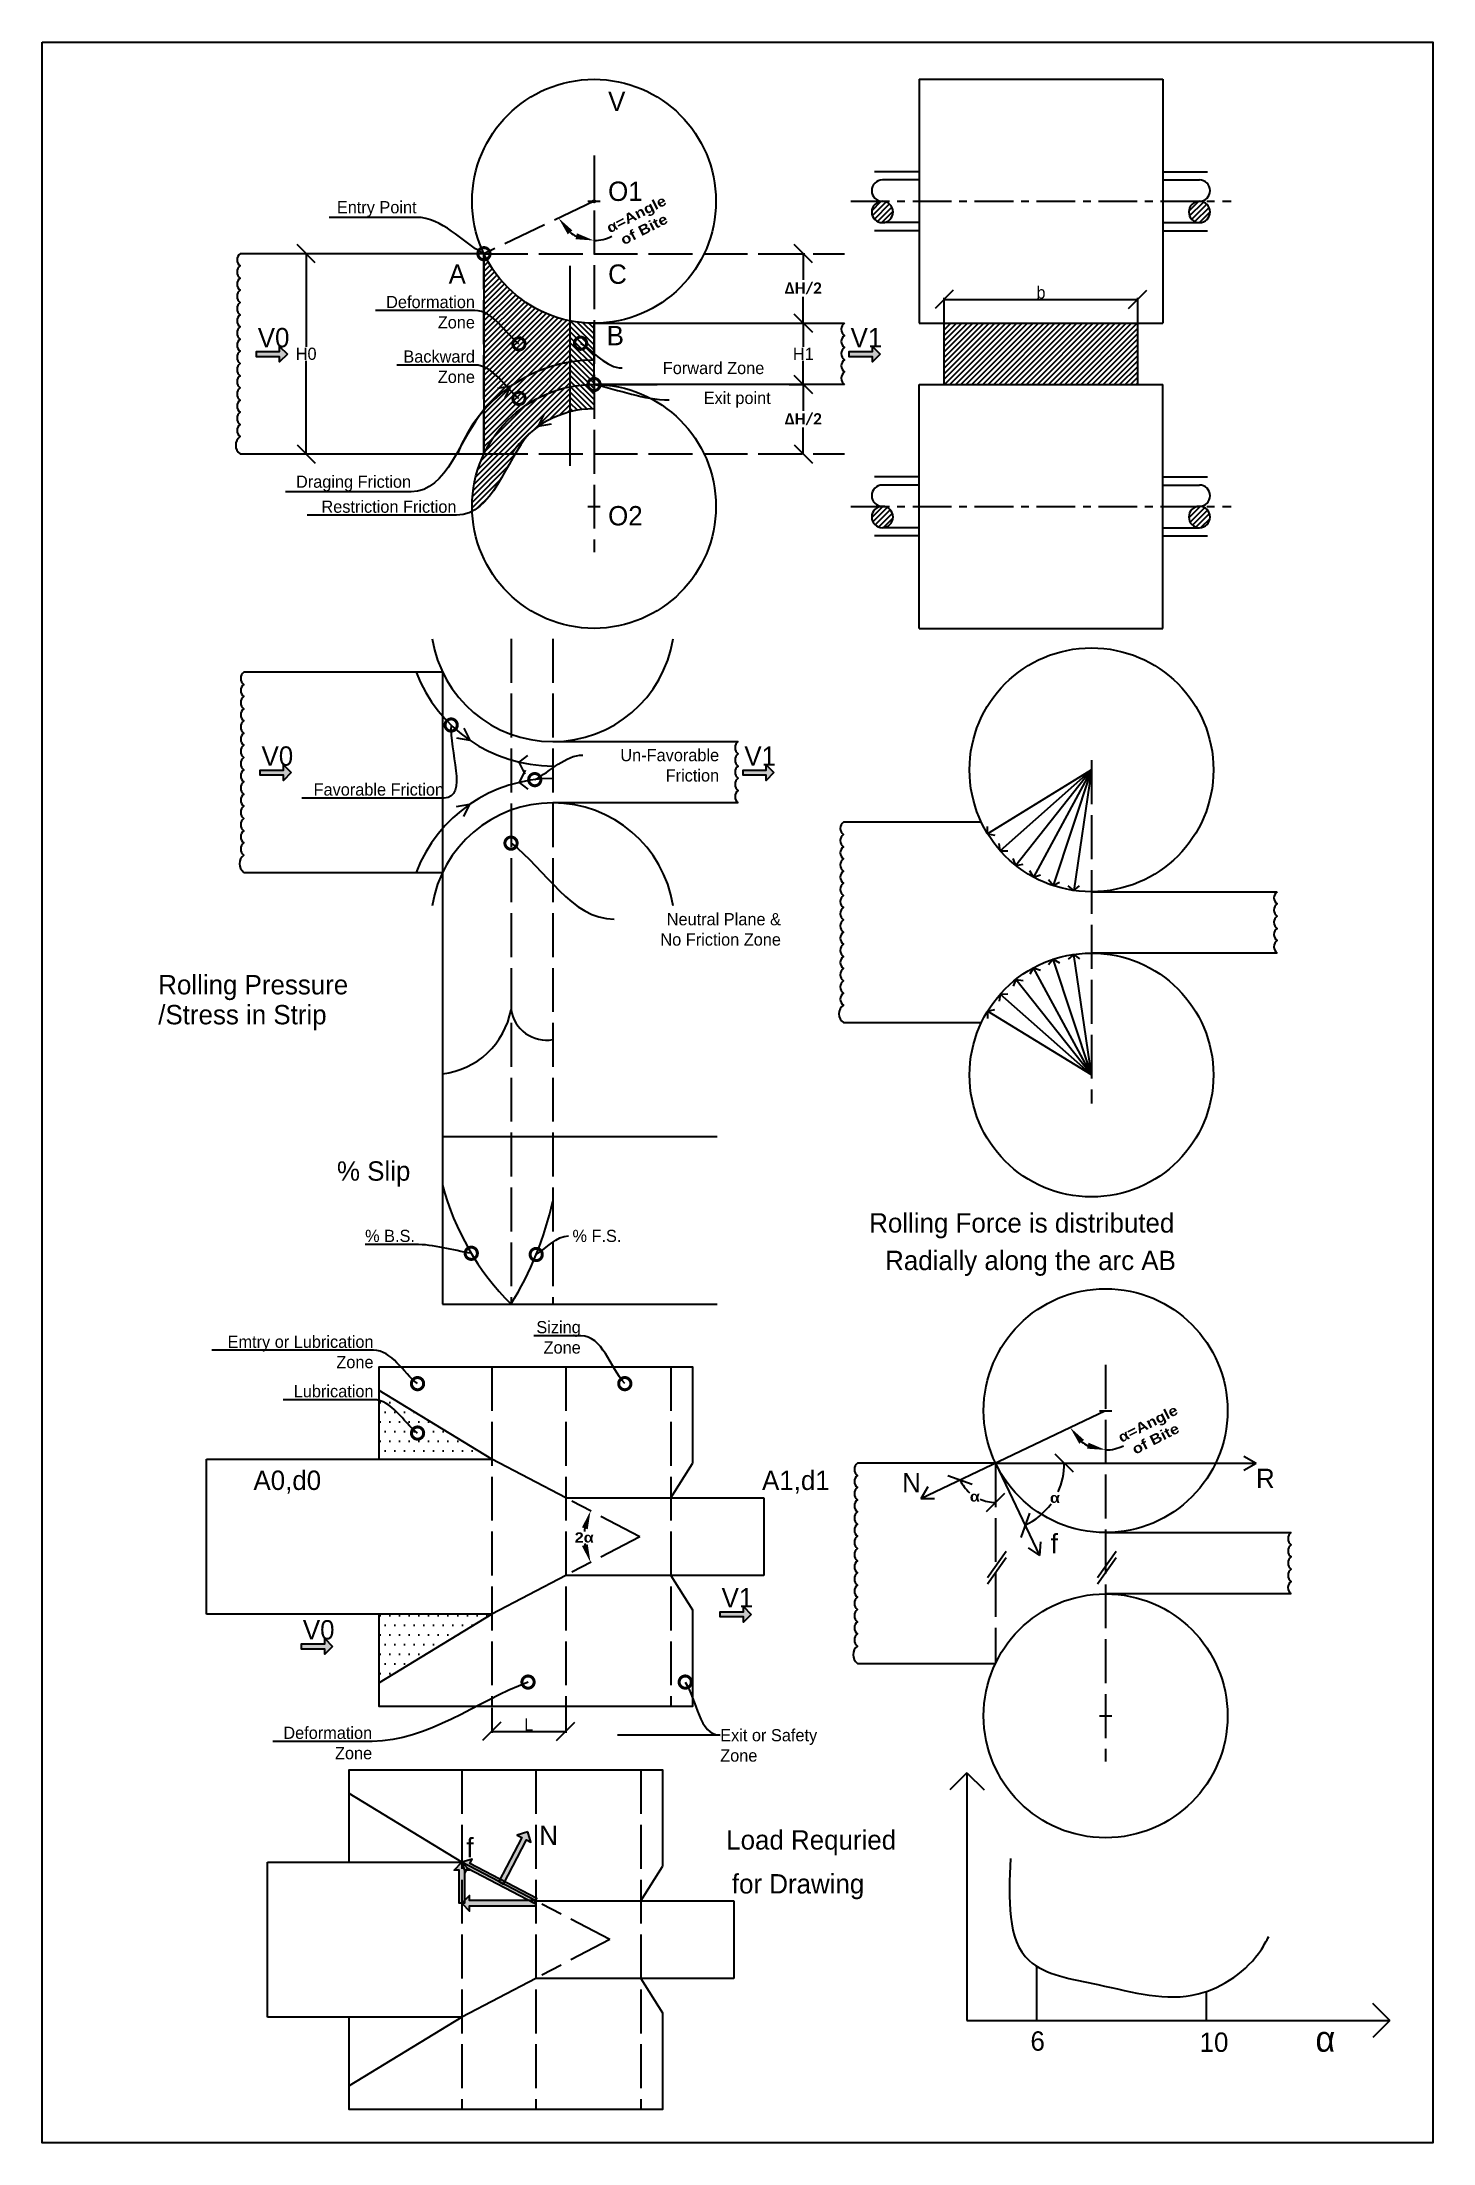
# Model space of a CAD drawing. Header units: millimetres. Extents: x -27 to 1113, y -1245 to 478.
import ezdxf
from ezdxf import colors
from ezdxf.entities.mleader import LeaderData, LeaderLine
from ezdxf.math import Vec2, Vec3

# ---------------------------------------------------------------- set-up
doc = ezdxf.new("R2010")
doc.units = ezdxf.units.MM
doc.linetypes.add('ACAD_ISO02W100', pattern=[15, 12, -3])
doc.linetypes.add('CENTER', pattern=[50.800000000000004, 31.75, -6.35, 6.35, -6.35])
doc.layers.add('0 @ 1', color=7, linetype='Continuous')
doc.dimstyles.new('ISO-25', dxfattribs={"dimtxt": 2.5, "dimasz": 2.5, "dimexe": 1.25, "dimexo": 0.625, "dimtad": 1, "dimtxsty": 'Standard', "dimcen": 2.5, "dimadec": 0, "dimazin": 0, "dimtfac": 1, "dimtmove": 0, "dimatfit": 3, "dimfxl": 1, "dimarcsym": 0})
pattern_1 = [(45, (-50.69104323390457, 0), (-2.245064030267288, 2.245064030267288), [])]

msp = doc.modelspace()

# ---------------------------------------------------------------- texts
for s, p in [('V', (436.9149691798823, 421.8395359316173)), ('O1', (436.9149691798823, 348.1715748528227)), ('A', (306.1004000184148, 280.2012387518322)), ('C', (436.9149691798823, 280.2012387518322)), ('V0', (149.5964718804189, 228.1283930059324)), ('B', (435.7183772269088, 229.7910494522783)), ('V1', (635.7793319376276, 228.1283930059324)), ('O2', (436.9149691798823, 82.05684019374348)), ('V0', (152.6722983352402, -115.0295286251298)), ('V1', (548.6593369480904, -115.0295286251298)), ('Rolling Pressure', (67.98236114112115, -302.5496897348708)), ('/Stress in Strip', (67.98236114112115, -327.1118558200087)), ('%%% Slip', (214.5491582789493, -455.3425257032516)), ('Rolling Force is distributed', (651.0313955445581, -497.8939742669713)), ('Radially along the arc AB', (664.0704569159498, -528.6721041781525)), ('A0,d0', (146.0550058189538, -708.9684309284798)), ('A1,d1', (563.1510899981013, -708.9684309284798)), ('N', (678.0228709988651, -710.8970771862218)), ('R', (968.2294447907088, -707.4438656306411)), ('f', (799.8479488607156, -760.9644369264856)), ('V1', (529.9850922017404, -805.3313630652497)), ('V0', (186.5754428269256, -831.5899807736414)), ('f', (320.636167426147, -1010.201123225505)), ('N', (380.4554537491522, -1000.244662813275)), ('Load Requried', (533.7715632210356, -1003.89843290377))]:
    msp.add_text(s, height=15.8803686414663).set_placement(p)
at = {"attachment_point": 1}
for s, insert, char_height, width in [(' for Drawing', (532.5007900114579, -1024.020883314185), 15.8803686414663, 183.4182578089358), ('6', (783.2654871951727, -1152.947263903053), 15.8803686414663, 183.4182578089358), ('10', (921.9999676042698, -1153.909400426075), 15.8803686414663, 183.4182578089358), ('α', (1016.975527621512, -1148.593103057206), 21.08418978059348, 15.62977028926328)]:
    msp.add_mtext(s, dxfattribs=dict(at, insert=insert, char_height=char_height, width=width))

# ---------------------------------------------------------------- blocks, each defined once
blk = doc.blocks.new('_Oblique')
at = {"color": 0, "linetype": 'ByBlock', "lineweight": -2}
blk.add_line((-0.5, -0.5), (0.5, 0.5), dxfattribs=at)
blk = doc.blocks.new('*D1')
at = {"color": 0, "lineweight": -2, "transparency": 16777216}
for p, q in [((596.9927988642452, 304.8686644678979), (596.9927988642452, 283.3271466080035)), ((597.6177988642451, 304.8686644678979), (598.2427988642452, 304.8686644678979)), ((596.9927988642451, 247.9137879788783), (596.9927988642452, 269.4553058387727)), ((596.3677988642451, 247.9137879788783), (595.7427988642451, 247.9137879788783))]:
    blk.add_line(p, q, dxfattribs=at)
at = {"layer": 'Defpoints', "color": 0, "transparency": 16777216}
for p in [(596.9927988642451, 304.8686644678979), (596.9927988642451, 247.9137879788783), (596.9927988642451, 247.9137879788783)]:
    blk.add_point(p, dxfattribs=at)
at = {"color": 0, "lineweight": -2, "transparency": 16777216, "xscale": 15, "yscale": 15, "zscale": 15}
for p, rotation in [((596.9927988642452, 304.8686644678979), 90), ((596.9927988642451, 247.9137879788783), 270)]:
    blk.add_blockref('_Oblique', p, dxfattribs=dict(at, rotation=rotation))
at = {"color": 0, "transparency": 16777216, "insert": (596.9927988642451, 276.3912262233882), "char_height": 10, "attachment_point": 5}
blk.add_mtext('{\\fCalibri|b1|i0|c0|p34;\\H0.91667x;ΔH/2}', dxfattribs=at)
blk = doc.blocks.new('*D2')
at = {"color": 0, "lineweight": -2, "transparency": 16777216}
for p, q in [((596.3677988642451, 247.9137879788783), (595.7427988642451, 247.9137879788783)), ((596.9927988642451, 247.9137879788783), (596.9927988642451, 228.401661549499)), ((596.9927988642451, 197.6395351201196), (596.9927988642451, 217.151661549499)), ((585.3048688697102, 197.6395351201196), (598.2427988642451, 197.6395351201196))]:
    blk.add_line(p, q, dxfattribs=at)
at = {"layer": 'Defpoints', "color": 0, "transparency": 16777216}
for p in [(596.9927988642451, 247.9137879788783), (584.6798688697102, 197.6395351201196), (596.9927988642451, 197.6395351201196)]:
    blk.add_point(p, dxfattribs=at)
at = {"color": 0, "lineweight": -2, "transparency": 16777216, "xscale": 15, "yscale": 15, "zscale": 15}
for p, rotation in [((596.9927988642451, 247.9137879788783), 90), ((596.9927988642451, 197.6395351201196), 270)]:
    blk.add_blockref('_Oblique', p, dxfattribs=dict(at, rotation=rotation))
at = {"color": 0, "transparency": 16777216, "insert": (596.9927988642451, 222.7766615494991), "char_height": 10, "attachment_point": 5}
blk.add_mtext('H1', dxfattribs=at)
blk = doc.blocks.new('*D3')
at = {"color": 0, "lineweight": -2, "transparency": 16777216}
for p, q in [((596.3677988642451, 197.6395351201196), (595.7427988642451, 197.6395351201196)), ((596.9927988642451, 197.6395351201196), (596.9927988642451, 176.0980172602252)), ((596.9927988642451, 140.6846586311), (596.9927988642451, 162.2261764909944)), ((596.3677988642451, 140.6846586311), (595.7427988642451, 140.6846586311))]:
    blk.add_line(p, q, dxfattribs=at)
at = {"layer": 'Defpoints', "color": 0, "transparency": 16777216}
for p in [(596.9927988642451, 197.6395351201196), (596.9927988642451, 140.6846586311), (596.9927988642451, 140.6846586311)]:
    blk.add_point(p, dxfattribs=at)
at = {"color": 0, "lineweight": -2, "transparency": 16777216, "xscale": 15, "yscale": 15, "zscale": 15}
for p, rotation in [((596.9927988642451, 197.6395351201196), 90), ((596.9927988642451, 140.6846586311), 270)]:
    blk.add_blockref('_Oblique', p, dxfattribs=dict(at, rotation=rotation))
at = {"color": 0, "transparency": 16777216, "insert": (596.9927988642451, 169.1620968756099), "char_height": 10, "attachment_point": 5}
blk.add_mtext('{\\fCalibri|b1|i0|c0|p34;\\H0.91667x;ΔH/2}', dxfattribs=at)
blk = doc.blocks.new('*U6')
h = blk.add_hatch(color=0)
h.set_gradient(color1=(0, 0, 255), rotation=180, tint=1)
h.paths.add_polyline_path([(3.524958103184869e-15, -2.819966482547906e-15), (-6.350000000000009, -6.349999999999992), (-6.350000000000001, -2.159000000000014), (-25.4, -2.158999999999982), (-25.4, 2.159000000000062), (-6.349999999999993, 2.159000000000029), (-6.349999999999985, 6.350000000000009)])
at = {"color": 0, "linetype": 'Continuous'}
blk.add_lwpolyline([(3.524958103184869e-15, -2.819966482547906e-15), (-6.350000000000009, -6.349999999999992), (-6.350000000000001, -2.159000000000014), (-25.4, -2.158999999999982), (-25.4, 2.159000000000062), (-6.349999999999993, 2.159000000000029), (-6.349999999999985, 6.350000000000009)], close=True, dxfattribs=at)
blk = doc.blocks.new('*D7')
at = {"color": 0, "lineweight": -2, "transparency": 16777216}
for p, q in [((189.2732157604997, 304.8686644678977), (189.2732157604997, 228.4016615494989)), ((189.8982157604996, 304.8686644678977), (190.5232157604997, 304.8686644678977)), ((189.2732157604996, 140.6846586311), (189.2732157604997, 217.1516615494989)), ((188.6482157604996, 140.6846586311), (188.0232157604996, 140.6846586311))]:
    blk.add_line(p, q, dxfattribs=at)
at = {"layer": 'Defpoints', "color": 0, "transparency": 16777216}
for p in [(189.2732157604996, 304.8686644678977), (189.2732157604996, 140.6846586311), (189.2732157604996, 140.6846586311)]:
    blk.add_point(p, dxfattribs=at)
at = {"color": 0, "lineweight": -2, "transparency": 16777216, "xscale": 15, "yscale": 15, "zscale": 15}
for p, rotation in [((189.2732157604997, 304.8686644678977), 90), ((189.2732157604996, 140.6846586311), 270)]:
    blk.add_blockref('_Oblique', p, dxfattribs=dict(at, rotation=rotation))
at = {"color": 0, "transparency": 16777216, "insert": (189.2732157604996, 222.7766615494989), "char_height": 10, "attachment_point": 5}
blk.add_mtext('H0', dxfattribs=at)
blk = doc.blocks.new('*D8')
at = {"color": 0, "lineweight": -2, "transparency": 16777216}
for p, q in [((712.5112212588485, 248.5387879788783), (712.5112212588485, 268.6337641782217)), ((712.5112212588485, 267.3837641782217), (871.2398721499289, 267.3837641782217)), ((871.2398721499289, 248.5387879788783), (871.2398721499289, 268.6337641782217))]:
    blk.add_line(p, q, dxfattribs=at)
at = {"layer": 'Defpoints', "color": 0, "transparency": 16777216}
for p in [(871.2398721499289, 267.3837641782217), (712.5112212588485, 247.9137879788783), (871.2398721499289, 247.9137879788783)]:
    blk.add_point(p, dxfattribs=at)
at = {"color": 0, "lineweight": -2, "transparency": 16777216, "xscale": 15, "yscale": 15, "zscale": 15, "rotation": 180}
blk.add_blockref('_Oblique', (712.5112212588485, 267.3837641782217), dxfattribs=at)
at = {"color": 0, "lineweight": -2, "transparency": 16777216, "xscale": 15, "yscale": 15, "zscale": 15}
blk.add_blockref('_Oblique', (871.2398721499289, 267.3837641782217), dxfattribs=at)
at = {"color": 0, "transparency": 16777216, "insert": (791.8755467043887, 273.0087641782217), "char_height": 10, "attachment_point": 5}
blk.add_mtext('b', dxfattribs=at)
blk = doc.blocks.new('_None')
blk = doc.blocks.new('_DotSmall')
at = {"color": 0, "linetype": 'ByBlock', "const_width": 0.5}
blk.add_lwpolyline([(-0.0625, 0, 1), (0.0625, 0, 1)], format="xyb", close=True, dxfattribs=at)
blk = doc.blocks.new('*D11')
at = {"color": 0, "lineweight": -2, "transparency": 16777216}
for start, end in [(232.4280152542802, 243.0681848073741), (270, 296.9318151926259)]:
    blk.add_arc((425.3515797651255, 347.9137879788783), 32.20726175813864, start, end, dxfattribs=at)
at = {"color": 0, "transparency": 16777216}
for points in [[(403.7690491211722, 320.8146867969418), (407.6568590715627, 323.9587182518807), (396.2808597315509, 334.0501323755827)], [(411.3461168011013, 321.6307989325034), (410.1817831088549, 316.7682556624543), (425.3515797651254, 315.7065262207396)]]:
    blk.add_solid(points, dxfattribs=at)
at = {"layer": 'Defpoints', "color": 0, "transparency": 16777216}
for p in [(425.3515797651255, 385.454925907692), (425.3515797651255, 347.9137879788783), (403.3852386222495, 324.3598590762078), (335.0901963172499, 304.8686644678978), (425.3515797651255, 60.09839719130574)]:
    blk.add_point(p, dxfattribs=at)
at = {"color": 0, "transparency": 16777216, "insert": (463.2309648940038, 331.0323760686218), "char_height": 10, "attachment_point": 5, "rotation": 26.931815192625976}
blk.add_mtext('{\\fArial Black|b0|i0|c0|p34;\\H0.83333x;α=Angle \\Pof Bite}', dxfattribs=at)
blk = doc.blocks.new('*D15')
at = {"color": 0, "lineweight": -2, "transparency": 16777216}
for centre, start, end in [((844.879336944549, -643.9415195509375), 232.4280152542805, 243.0681848073738), ((844.8793369445488, -643.9415195509373), 270, 296.9318151926262)]:
    blk.add_arc(centre, 32.20726175813839, start, end, dxfattribs=at)
at = {"color": 0, "transparency": 16777216}
for points in [[(823.2968063005959, -671.0406207328737), (827.1846162509863, -667.8965892779349), (815.8086169109745, -657.8051751542329)], [(830.8738739805245, -670.2245085973119), (829.709540288278, -675.0870518673611), (844.8793369445486, -676.1487813090758)]]:
    blk.add_solid(points, dxfattribs=at)
at = {"layer": 'Defpoints', "color": 0, "transparency": 16777216}
for p in [(844.8793369445489, -606.4003816221239), (844.8793369445488, -643.9415195509374), (822.9129958016731, -667.4954484536078), (754.6179534966731, -686.9866430619181), (844.8793369445488, -931.7569103385099)]:
    blk.add_point(p, dxfattribs=at)
at = {"color": 0, "transparency": 16777216, "insert": (882.7587220734272, -660.8229314611934), "char_height": 10, "attachment_point": 5, "rotation": 26.931815192626125}
blk.add_mtext('{\\fArial Black|b0|i0|c0|p34;\\H0.83333x;α=Angle \\Pof Bite}', dxfattribs=at)
blk = doc.blocks.new('*D16')
at = {"color": 0, "lineweight": -2, "transparency": 16777216}
for start, end in [(205.4962000616542, 228.7773162418798), (246.7138685795384, 270)]:
    blk.add_arc((754.6179534966732, -686.9866430619182), 32.20726175813881, start, end, dxfattribs=at)
at = {"layer": 'Defpoints', "color": 0, "transparency": 16777216}
for p in [(754.6179534966733, -649.4455051331046), (754.6179534966733, -686.9866430619182), (732.6516123537972, -710.5405719645888), (664.3565700487975, -730.0317665728987), (754.6179534966733, -974.8020338494907)]:
    blk.add_point(p, dxfattribs=at)
at = {"color": 0, "lineweight": -2, "transparency": 16777216, "xscale": 15, "yscale": 15, "zscale": 15, "rotation": 115.4962000616542}
blk.add_blockref('_Oblique', (725.5472334630985, -700.8502986652137), dxfattribs=at)
at = {"color": 0, "lineweight": -2, "transparency": 16777216, "xscale": 15, "yscale": 15, "zscale": 15}
blk.add_blockref('_Oblique', (754.6179534966734, -719.1939048200571), dxfattribs=at)
at = {"color": 0, "transparency": 16777216, "insert": (737.639726805689, -714.3553757396808), "char_height": 10, "attachment_point": 5}
blk.add_mtext('{\\fArial Black|b0|i0|c0|p34;\\H0.83333x;α}', dxfattribs=at)
blk = doc.blocks.new('*D17')
at = {"color": 0, "lineweight": -2, "transparency": 16777216}
for start, end in [(335.2876330290171, 0), (295.4962000616541, 323.8168751498567)]:
    blk.add_arc((754.6179534966735, -686.9866430619182), 56.41006249612597, start, end, dxfattribs=at)
at = {"layer": 'Defpoints', "color": 0, "transparency": 16777216}
for p in [(754.6179534966734, -686.986643061918), (754.6179534966732, -686.9866430619181), (968.229444790709, -686.9866430619181), (795.8719604782883, -725.4600372295469), (790.775857245897, -762.8062051581336)]:
    blk.add_point(p, dxfattribs=at)
at = {"color": 0, "lineweight": -2, "transparency": 16777216, "xscale": 15, "yscale": 15, "zscale": 15}
for p, rotation in [((811.0280159927997, -686.9866430619184), 90), ((778.8997345707521, -737.9031458747328), 205.4962000616541)]:
    blk.add_blockref('_Oblique', p, dxfattribs=dict(at, rotation=rotation))
at = {"color": 0, "transparency": 16777216, "insert": (803.3324326968942, -715.4294746204698), "char_height": 10, "attachment_point": 5}
blk.add_mtext('{\\fArial Black|b0|i0|c0|p34;\\H0.83333x;α}', dxfattribs=at)
blk = doc.blocks.new('*D18')
at = {"color": 0, "lineweight": -2, "transparency": 16777216}
for p, q in [((341.5058560395137, -887.7010742518804), (341.5058560395137, -908.1841144602286)), ((402.1766938164923, -887.0760742518805), (402.1766938164923, -908.1841144602286)), ((341.5058560395137, -906.9341144602286), (402.1766938164923, -906.9341144602286))]:
    blk.add_line(p, q, dxfattribs=at)
at = {"layer": 'Defpoints', "color": 0, "transparency": 16777216}
for p in [(341.5058560395137, -887.0760742518804), (402.1766938164923, -886.4510742518805), (402.1766938164923, -906.9341144602286)]:
    blk.add_point(p, dxfattribs=at)
at = {"color": 0, "lineweight": -2, "transparency": 16777216, "xscale": 15, "yscale": 15, "zscale": 15, "rotation": 180}
blk.add_blockref('_Oblique', (341.5058560395137, -906.9341144602286), dxfattribs=at)
at = {"color": 0, "lineweight": -2, "transparency": 16777216, "xscale": 15, "yscale": 15, "zscale": 15}
blk.add_blockref('_Oblique', (402.1766938164923, -906.9341144602286), dxfattribs=at)
at = {"color": 0, "transparency": 16777216, "insert": (371.841274928003, -901.3091144602286), "char_height": 10, "attachment_point": 5}
blk.add_mtext('L', dxfattribs=at)
blk = doc.blocks.new('*D19')
at = {"color": 0, "lineweight": -2, "transparency": 16777216}
for start, end in [(171.3423802400487, 174.6732745229467), (187.1007780488372, 188.6576197599514)]:
    blk.add_arc((462.8475315934711, -747.2832543511895), 45.56172494721079, start, end, dxfattribs=at)
at = {"color": 0, "transparency": 16777216}
for points in [[(415.4291087056799, -739.6468345928347), (420.180810719111, -741.2028962804151), (422.4731447751367, -726.1697593963319)], [(420.1808107191109, -753.3636124219639), (415.4291087056799, -754.9196741095443), (422.4731447751367, -768.3967493060471)]]:
    blk.add_solid(points, dxfattribs=at)
at = {"layer": 'Defpoints', "color": 0, "transparency": 16777216}
for p in [(407.1823696442702, -718.1735586110655), (417.872197027278, -739.9969616845252), (462.8475315934711, -747.2832543511895), (462.8475315934711, -747.2832543511895), (407.1239030981653, -776.4235247507323)]:
    blk.add_point(p, dxfattribs=at)
at = {"color": 0, "transparency": 16777216, "insert": (417.2912026333393, -747.9844475068415), "char_height": 10, "attachment_point": 5}
blk.add_mtext('{\\fArial Black|b0|i0|c0|p34;\\H0.83333x;2α}', dxfattribs=at)
blk = doc.blocks.new('*U22')
h = blk.add_hatch(color=0)
h.set_gradient(color1=(0, 0, 255), rotation=180, tint=1)
h.paths.add_polyline_path([(-4.430415448766019e-15, -8.654244873110954e-16), (2.684416875673317, -8.569650286773685), (4.626543901336428, -4.855808123166193), (59.67034809709188, -33.64056929891966), (61.67132745686602, -29.81418646368764), (6.62752326111057, -1.029425287934174), (8.56965028677368, 2.68441687567332)])
at = {"color": 0, "linetype": 'Continuous'}
blk.add_lwpolyline([(-4.430415448766019e-15, -8.654244873110954e-16), (2.684416875673317, -8.569650286773685), (4.626543901336428, -4.855808123166193), (59.67034809709188, -33.64056929891966), (61.67132745686602, -29.81418646368764), (6.62752326111057, -1.029425287934174), (8.56965028677368, 2.68441687567332)], close=True, dxfattribs=at)
blk = doc.blocks.new('*U23')
h = blk.add_hatch(color=0)
h.set_gradient(color1=(0, 0, 255), rotation=180, tint=1)
h.paths.add_polyline_path([(-4.430415448766019e-15, -8.654244873110954e-16), (2.684416875673317, -8.569650286773685), (4.626543901336428, -4.855808123166193), (40.79101072368886, -23.76775572089686), (42.79199008346301, -19.94137288566484), (6.62752326111057, -1.029425287934174), (8.56965028677368, 2.68441687567332)])
at = {"color": 0, "linetype": 'Continuous'}
blk.add_lwpolyline([(-4.430415448766019e-15, -8.654244873110954e-16), (2.684416875673317, -8.569650286773685), (4.626543901336428, -4.855808123166193), (40.79101072368886, -23.76775572089686), (42.79199008346301, -19.94137288566484), (6.62752326111057, -1.029425287934174), (8.56965028677368, 2.68441687567332)], close=True, dxfattribs=at)
blk = doc.blocks.new('*U26')
h = blk.add_hatch(color=0)
h.set_gradient(color1=(0, 0, 255), rotation=180, tint=1)
h.paths.add_polyline_path([(-3.524958103184869e-15, -2.819966482547906e-15), (6.350000000000009, -6.349999999999992), (6.350000000000001, -2.159000000000014), (60.67083777697873, -2.158999999999923), (60.67083777697871, 2.159000000000121), (6.349999999999993, 2.159000000000029), (6.349999999999985, 6.350000000000009)])
at = {"color": 0, "linetype": 'Continuous'}
blk.add_lwpolyline([(-3.524958103184869e-15, -2.819966482547906e-15), (6.350000000000009, -6.349999999999992), (6.350000000000001, -2.159000000000014), (60.67083777697873, -2.158999999999923), (60.67083777697871, 2.159000000000121), (6.349999999999993, 2.159000000000029), (6.349999999999985, 6.350000000000009)], close=True, dxfattribs=at)
blk = doc.blocks.new('*U29')
h = blk.add_hatch(color=0)
h.set_gradient(color1=(0, 0, 255), rotation=180, tint=1)
h.paths.add_polyline_path([(2.819966482547907e-15, 3.524958103184868e-15), (6.34999999999999, -6.35000000000001), (2.159000000000012, -6.350000000000002), (2.15899999999996, -33.64056929891912), (-2.159000000000083, -33.64056929891912), (-2.15900000000003, -6.349999999999992), (-6.35000000000001, -6.349999999999984)])
at = {"color": 0, "linetype": 'Continuous'}
blk.add_lwpolyline([(2.819966482547907e-15, 3.524958103184868e-15), (6.34999999999999, -6.35000000000001), (2.159000000000012, -6.350000000000002), (2.15899999999996, -33.64056929891912), (-2.159000000000083, -33.64056929891912), (-2.15900000000003, -6.349999999999992), (-6.35000000000001, -6.349999999999984)], close=True, dxfattribs=at)

# ---------------------------------------------------------------- dimensions: what is measured, and where the dimension line sits
for base, line1, line2, text, picture, middle in [((403.3852386222495, 324.3598590762078), ((425.3515797651255, 347.9137879788783), (335.0901963172498, 304.8686644678977)), ((425.3515797651255, 385.454925907692), (425.3515797651255, 60.09839719130571)), '{\\fArial Black|b0|i0|c0|p34;\\H0.83333x;α=Angle \\Pof Bite}', '*D11', (463.2309648940038, 331.0323760686218)), ((822.9129958016731, -667.4954484536078), ((844.8793369445486, -643.9415195509374), (754.617953496673, -686.986643061918)), ((844.8793369445486, -606.4003816221237), (844.8793369445486, -931.7569103385099)), '{\\fArial Black|b0|i0|c0|p34;\\H0.83333x;α=Angle \\Pof Bite}', '*D15', (882.7587220734272, -660.8229314611937)), ((417.872197027278, -739.9969616845252), ((462.8475315934711, -747.2832543511895), (407.1823696442702, -718.1735586110655)), ((462.8475315934711, -747.2832543511895), (407.1239030981653, -776.4235247507323)), '{\\fArial Black|b0|i0|c0|p34;\\H0.83333x;2α}', '*D19', (417.2912026333391, -747.9844475068417))]:
    dim = msp.add_angular_dim_2l(base=base, line1=line1, line2=line2, text=text, dimstyle='ISO-25', override={"dimtxt": 10, "dimasz": 15, "dimtad": 0, "dimjust": 1, "dimtih": 1, "dimsah": 1})
    dim.commit()
    dim.dimension.update_dxf_attribs({"geometry": picture, "text_midpoint": middle})
for base, p1, p2, text, override, picture, middle in [((189.2732157604996, 140.6846586311), (189.2732157604996, 304.8686644678977), (189.2732157604996, 140.6846586311), 'H0', {"dimtxt": 10, "dimasz": 15, "dimtih": 1, "dimblk1": 'Oblique', "dimblk2": 'Oblique', "dimsah": 1}, '*D7', (189.2732157604996, 222.7766615494989)), ((596.9927988642451, 247.9137879788783), (596.9927988642451, 304.8686644678979), (596.9927988642451, 247.9137879788783), '{\\fCalibri|b1|i0|c0|p34;\\H0.91667x;ΔH/2}', {"dimtxt": 10, "dimasz": 15, "dimtih": 1, "dimtoh": 0, "dimblk1": 'Oblique', "dimblk2": 'Oblique', "dimsah": 1}, '*D1', (596.9927988642451, 276.3912262233882)), ((596.9927988642451, 197.6395351201196), (596.9927988642451, 247.9137879788783), (584.6798688697102, 197.6395351201196), 'H1', {"dimtxt": 10, "dimasz": 15, "dimtih": 1, "dimblk1": 'Oblique', "dimblk2": 'Oblique', "dimsah": 1}, '*D2', (596.9927988642451, 222.7766615494991)), ((596.9927988642451, 140.6846586311), (596.9927988642451, 197.6395351201196), (596.9927988642451, 140.6846586311), '{\\fCalibri|b1|i0|c0|p34;\\H0.91667x;ΔH/2}', {"dimtxt": 10, "dimasz": 15, "dimtih": 1, "dimtoh": 0, "dimblk1": 'Oblique', "dimblk2": 'Oblique', "dimsah": 1}, '*D3', (596.9927988642451, 169.1620968756099))]:
    dim = msp.add_linear_dim(base=base, p1=p1, p2=p2, angle=90, text=text, dimstyle='ISO-25', override=override)
    dim.commit()
    dim.dimension.update_dxf_attribs({"geometry": picture, "text_midpoint": middle})
dim = msp.add_linear_dim(base=(871.2398721499289, 267.3837641782217), p1=(712.5112212588485, 247.9137879788783), p2=(871.2398721499289, 247.9137879788783), text='b', dimstyle='ISO-25', override={"dimtxt": 10, "dimasz": 15, "dimtih": 1, "dimblk1": 'Oblique', "dimblk2": 'Oblique', "dimsah": 1})
dim.commit()
dim.dimension.update_dxf_attribs({"geometry": '*D8', "text_midpoint": (791.8755467043887, 273.0087641782217)})
for base, line1, line2, picture, middle in [((732.6516123537972, -710.5405719645888), ((754.6179534966732, -686.9866430619181), (664.3565700487975, -730.0317665728987)), ((754.6179534966732, -649.4455051331045), (754.6179534966732, -974.8020338494907)), '*D16', (737.6397268056891, -714.3553757396807)), ((795.8719604782883, -725.4600372295469), ((754.6179534966731, -686.9866430619181), (968.2294447907088, -686.9866430619181)), ((754.6179534966734, -686.986643061918), (790.775857245897, -762.8062051581336)), '*D17', (803.332432696894, -715.4294746204697))]:
    dim = msp.add_angular_dim_2l(base=base, line1=line1, line2=line2, text='{\\fArial Black|b0|i0|c0|p34;\\H0.83333x;α}', dimstyle='ISO-25', override={"dimtxt": 10, "dimasz": 15, "dimtad": 0, "dimjust": 1, "dimtih": 1, "dimblk1": 'Oblique', "dimblk2": 'Oblique', "dimsah": 1})
    dim.commit()
    dim.dimension.update_dxf_attribs({"geometry": picture, "text_midpoint": middle, "dimtype": 162})
dim = msp.add_linear_dim(base=(402.1766938164923, -906.9341144602286), p1=(341.5058560395137, -887.0760742518804), p2=(402.1766938164923, -886.4510742518805), text='L', dimstyle='ISO-25', override={"dimtxt": 10, "dimasz": 15, "dimtih": 1, "dimblk1": 'Oblique', "dimblk2": 'Oblique', "dimsah": 1})
dim.commit()
dim.dimension.update_dxf_attribs({"geometry": '*D18', "text_midpoint": (371.841274928003, -906.9341144602286), "dimtype": 160})

# ---------------------------------------------------------------- hatches: boundary and pattern name
h = msp.add_hatch()
h.set_pattern_fill('ANSI31', color=256)
h.set_pattern_definition(pattern_1)
h.paths.add_polyline_path([(661.8755467043884, 347.9137879788781, 1), (661.8755467043884, 330.4105477823515, 1)])
h = msp.add_hatch()
h.set_pattern_fill('ANSI31', color=256)
h.set_pattern_definition(pattern_1)
h.paths.add_polyline_path([(921.8755467043884, 330.4105477823515, 1), (921.8755467043884, 347.9137879788781, 1)])
h = msp.add_hatch()
h.set_pattern_fill('ANSI31', color=256)
h.set_pattern_definition([(45, (0, 0), (-2.245064030267288, 2.245064030267288), [])])
edge = h.paths.add_edge_path()
edge.add_arc((425.3515797651255, 347.9137879788783), 100, 206.2124019683921, 258.5581302598574, ccw=False)
edge.add_arc((335.0901963172498, 304.8686644678979), 1.250000000000011, 269.99999999981765, 295.8543010150217, ccw=False)
edge.add_line((335.0901963172458, 303.6186644678979), (335.090196317247, 256.780492413158))
edge.add_spline(control_points=[(335.0901963172498, 256.7804924131566), (345.6577894978635, 252.3713556495127), (353.3462333722225, 239.3893532332503), (362.8236138645069, 231.7340329912004)], knot_values=[1.24311167483598, 1.24311167483598, 1.24311167483598, 1.24311167483598, 37.38824348322076, 37.38824348322076, 37.38824348322076, 37.38824348322076], degree=3, periodic=0)
edge.add_arc((363.8079965014731, 230.9636494347558), 1.250000000000007, -37.128679226534075, 141.9530605272832, ccw=False)
edge.add_arc((363.8079965014731, 230.9636494347558), 1.250000000000007, 141.9530605272832, 322.8713207734659, ccw=False)
edge.add_spline(control_points=[(362.8236138645069, 231.7340329912004), (353.3462333722225, 239.3893532332503), (345.6577894978635, 252.3713556495127), (335.0901963172498, 256.7804924131566)], knot_values=[1.243111674835982, 1.243111674835982, 1.243111674835982, 1.243111674835982, 37.38824348322076, 37.38824348322076, 37.38824348322076, 37.38824348322076], degree=3, periodic=0)
edge.add_line((335.090196317247, 256.780492413158), (335.0901963172489, 176.7147060530705))
edge.add_arc((425.3515797651255, 97.63953512011955), 120, 99.51532263225971, 138.7794138166855, ccw=False)
edge.add_line((405.5142162421234, 215.9885064230265), (405.5142162421226, 249.9011407926287))
h.paths.add_polyline_path([(405.5142162421234, 215.9885064230265, 0.1730180007781216), (335.0901963172489, 176.7147060530704), (335.0901963172498, 140.6846586310999, -0.2357539656770441), (405.514216242124, 195.6521823063694)])
edge = h.paths.add_edge_path()
edge.add_line((405.5142162421245, 175.1410125799481), (405.514216242124, 195.6521823063694))
edge.add_arc((425.3515797651255, 97.63953512011963), 100, 101.4418697401419, 180)
edge.add_arc((425.3515797651255, 97.63953512011958), 100, 180, 182.3398301665023)
edge.add_spline(control_points=[(325.4349542288629, 93.55689609048731), (345.8988987160334, 104.0960441944414), (355.5608784697444, 138.7235279930007), (372.316107339042, 157.533096247691)], knot_values=[0, 0, 0, 0, 75.57008648608002, 75.57008648608002, 75.57008648608002, 75.57008648608002], degree=3, periodic=0)
edge.add_arc((425.3515797651255, 97.6395351201196), 79.99999999999999, 104.3572448719201, 131.5247418339071, ccw=False)
h = msp.add_hatch()
h.set_pattern_fill('ANSI31', color=256, angle=90)
h.set_pattern_definition([(135, (0, 0), (-2.245064030267288, -2.245064030267288), [])])
h.paths.add_polyline_path([(425.3515797651255, 247.9137879788783, -0.04996609467074287), (405.5142162421226, 249.9011407926287), (405.5142162421234, 215.9885064230265, -0.04154230000013939), (425.3515797651255, 217.6395351201196)])
h.paths.add_polyline_path([(425.3515797651255, 217.6395351201196, 0.04154230000013941), (405.5142162421234, 215.9885064230265), (405.514216242124, 195.6521823063694, -0.04683375126974436), (424.1016041794264, 197.6317226201196, -0.4160453439521475), (425.3515797651255, 198.8895351201196)])
h.paths.add_polyline_path([(425.3515797651255, 196.3895351201196, -0.4123841503678223), (424.1016041794259, 197.6317226201196, 0.0468337512697431), (405.514216242124, 195.6521823063694), (405.5142162421245, 175.1410125799481, -0.06272737658032482), (425.3515797651255, 177.6395351201196)])
h = msp.add_hatch()
h.set_pattern_fill('ANSI31', color=256)
h.set_pattern_definition(pattern_1)
h.paths.add_polyline_path([(871.2398721499283, 197.6395351201195), (871.2398721499289, 247.9137879788783), (712.5112212588485, 247.9137879788783), (712.5112212588485, 197.6395351201195)])
h = msp.add_hatch()
h.set_pattern_fill('ANSI31', color=256)
h.set_pattern_definition(pattern_1)
h.paths.add_polyline_path([(661.8755467043884, 97.63953512012202, 1), (661.8755467043884, 80.13629492359539, 1)])
h = msp.add_hatch()
h.set_pattern_fill('ANSI31', color=256)
h.set_pattern_definition(pattern_1)
h.paths.add_polyline_path([(921.8755467043884, 80.13629492359539, 1), (921.8755467043884, 97.63953512012202, 1)])
at = {"ltscale": 10}
h = msp.add_hatch(dxfattribs=at)
h.set_pattern_fill('DOTS', color=256, scale=5)
h.set_pattern_definition([(0, (0, 132.6155792398258), (3.96875, 7.9375), [0, -7.9375])])
h.paths.add_polyline_path([(249.0836318758666, -627.334801480305), (249.0836318758666, -683.8284985885816), (341.5058560395137, -683.8284985885816)])
h.paths.add_polyline_path([(249.0836318758666, -867.231707222074), (341.5058560395137, -810.7380101137974), (249.0836318758666, -810.7380101137974)])

# ---------------------------------------------------------------- linework, layer by layer
for p, q in [((691.8755467043887, 447.9137879788783), (891.8755467043887, 447.9137879788783)), ((691.8755467043884, 447.9137879788781), (691.8755467043884, 247.9137879788782)), ((891.8755467043884, 447.9137879788781), (891.8755467043884, 247.9137879788782)), ((691.8755467043884, 372.1094758635018), (655.3165985520243, 372.1094758635018)), ((691.8755467043884, 365.4170281754048), (661.8755467043884, 365.4170281754048)), ((891.8755467043884, 372.1094758635018), (928.4344948567525, 372.1094758635018)), ((891.8755467043884, 365.4170281754048), (921.8755467043884, 365.4170281754048)), ((420.3515797651255, 347.9137879788781), (430.3515797651255, 347.9137879788781)), ((691.8755467043884, 330.4105477823515), (661.8755467043884, 330.4105477823515)), ((891.8755467043884, 330.4105477823515), (921.8755467043884, 330.4105477823515)), ((691.8755467043884, 323.7181000942545), (655.3165985520243, 323.7181000942545)), ((891.8755467043884, 323.7181000942545), (928.4344948567525, 323.7181000942545)), ((335.0901963172498, 304.8686644678977), (135.1697358554547, 304.8686644678977)), ((335.0901963172458, 304.8686644678977), (335.0901963172498, 140.6846586310999)), ((405.5142162421215, 295.0334688490075), (405.5142162421255, 130.8494630122097)), ((425.3515797651255, 247.9137879788783), (630.7637823909038, 247.9137879788783)), ((425.3515797651255, 197.6395351201196), (425.3515797651255, 247.9137879788783)), ((691.8755467043887, 247.9137879788783), (891.8755467043887, 247.9137879788783)), ((712.5112212588485, 197.6395351201195), (712.5112212588485, 247.9137879788783)), ((871.2398721499283, 197.6395351201184), (871.2398721499289, 247.9137879788772)), ((346.4620054760621, 194.6582878796903), (357.4009168592997, 196.5471051572953)), ((352.4993154447436, 186.5870993073311), (357.4009168592997, 196.5471051572954)), ((630.7637823909038, 197.6395351201196), (425.3515797651255, 197.6395351201196)), ((691.8755467043884, 197.6395351201195), (891.8755467043884, 197.6395351201195)), ((691.8755467043884, -2.360464879880396), (691.8755467043884, 197.6395351201195)), ((891.8755467043884, -2.360464879880396), (891.8755467043884, 197.6395351201195)), ((384.2627309175713, 173.0585241938431), (379.3611295030153, 163.0985183438787)), ((390.3000408862527, 164.9873356214839), (379.3611295030153, 163.0985183438787)), ((135.1697358554552, 140.6846586311), (335.0901963172498, 140.6846586311)), ((691.8755467043884, 121.8352230047457), (655.3165985520243, 121.8352230047457)), ((891.8755467043884, 121.8352230047457), (928.4344948567525, 121.8352230047457)), ((691.8755467043884, 115.1427753166487), (661.8755467043884, 115.1427753166487)), ((891.8755467043884, 115.1427753166487), (921.8755467043884, 115.1427753166487)), ((420.3515797651255, 97.6395351201196), (430.3515797651255, 97.6395351201196)), ((691.8755467043884, 73.44384723549842), (655.3165985520243, 73.44384723549842)), ((691.8755467043884, 80.13629492359541), (661.8755467043884, 80.13629492359541)), ((891.8755467043884, 80.13629492359541), (921.8755467043884, 80.13629492359541)), ((891.8755467043884, 73.44384723549842), (928.4344948567525, 73.44384723549842)), ((691.8755467043884, -2.360464879880396), (891.8755467043884, -2.360464879880396)), ((301.1870518255644, -38.28925716316451), (138.245562310276, -38.28925716316451)), ((301.1870518255644, -38.28925716316451), (301.1870518255644, -556.5522343862299)), ((318.5961709530581, -84.1916978393956), (323.4977723676142, -94.15170368935992)), ((312.5588609843767, -92.26288641175483), (323.4977723676142, -94.15170368935986)), ((391.4484352734401, -95.2441336521839), (543.6437874013666, -95.2441336521839)), ((364.0222269117855, -112.0679458434626), (371.1168817492363, -106.6514880211486)), ((368.9238283263415, -122.0279516934271), (364.0222269117855, -112.0679458434626)), ((368.9238283263415, -118.7345684696996), (364.0222269117855, -128.6945743196641)), ((833.3253401024415, -118.3781914655953), (748.1480583453401, -170.7693230860459)), ((833.3253401024415, -118.3781914655953), (758.5397171793422, -184.7642638302414)), ((833.3253401024415, -118.3781914655953), (771.2036993225115, -196.7420973586107)), ((833.3253401024415, -118.3781914655953), (785.7552160857122, -206.3388832604702)), ((833.3253401024415, -118.3781914655953), (801.7521269955168, -213.2630280524004)), ((833.3253401024415, -118.3781914655953), (818.7083740087587, -217.3041450986844)), ((364.0222269117855, -128.6945743196641), (371.1168817492363, -134.1110321419782)), ((312.5588609843767, -148.4996337513719), (323.4977723676142, -146.6108164737669)), ((318.5961709530581, -156.5708223237311), (323.4977723676142, -146.6108164737668)), ((543.6437874013666, -145.5183865109426), (391.4484352734401, -145.5183865109426)), ((743.0639566545658, -161.4233149765759), (629.9107006671293, -161.4233149765759)), ((748.1480583453401, -170.7693230860459), (748.1480583453401, -164.8347738977125)), ((748.1480583453401, -170.7693230860457), (754.0826075336736, -171.9858938193622)), ((758.5397171793422, -184.7642638302414), (757.5091935275134, -178.9198737789383)), ((758.5397171793422, -184.7642638302411), (764.5953625214888, -184.9318284686701)), ((138.2455623102765, -202.4732629999622), (301.1870518255644, -202.4732629999622)), ((771.2036993225115, -196.7420973586107), (769.1739639585448, -191.1654452786428)), ((771.2036993225115, -196.7420973586105), (777.1964430990542, -195.8555645354051)), ((785.7552160857122, -206.3388832604702), (782.7879414915456, -201.1994129033652)), ((785.7552160857122, -206.3388832604702), (791.5029718094756, -204.4251898268561)), ((801.7521269955168, -213.2630280524004), (797.937472308181, -208.7168996242614)), ((801.7521269955168, -213.2630280524004), (807.0802520173388, -210.3803206149826)), ((818.7083740087587, -217.3041450986844), (814.1622455806196, -213.4894904113485)), ((818.7083740087587, -217.3041450986844), (823.4549759460126, -213.5400132642285)), ((833.3253401024415, -218.3781914655953), (985.520692230368, -218.3781914655953)), ((801.7521269955168, -273.7676077375488), (797.937472308181, -278.3137361656878)), ((833.3253401024415, -368.652444324354), (801.7521269955168, -273.7676077375488)), ((801.7521269955168, -273.7676077375488), (807.0802520173388, -276.6503151749666)), ((818.7083740087587, -269.7264906912648), (814.1622455806196, -273.5411453786007)), ((833.3253401024415, -368.652444324354), (818.7083740087587, -269.7264906912648)), ((818.7083740087587, -269.7264906912648), (823.4549759460126, -273.4906225257207)), ((985.520692230368, -268.652444324354), (833.3253401024415, -268.652444324354)), ((771.2036993225115, -290.2885384313385), (769.1739639585448, -295.8651905113064)), ((833.3253401024415, -368.652444324354), (771.2036993225115, -290.2885384313385)), ((771.2036993225115, -290.2885384313387), (777.1964430990542, -291.1750712545442)), ((785.7552160857122, -280.691752529479), (782.7879414915456, -285.831222886584)), ((833.3253401024415, -368.652444324354), (785.7552160857122, -280.691752529479)), ((785.7552160857122, -280.691752529479), (791.5029718094756, -282.6054459630931)), ((758.5397171793422, -302.2663719597078), (757.5091935275134, -308.1107620110109)), ((758.5397171793422, -302.2663719597081), (764.5953625214888, -302.0988073212791)), ((833.3253401024415, -368.652444324354), (758.5397171793422, -302.2663719597078)), ((629.9107006671297, -325.6073208133736), (743.0639566545658, -325.6073208133736)), ((748.1480583453401, -316.2613127039035), (754.0826075336736, -315.044741970587)), ((833.3253401024415, -368.652444324354), (748.1480583453401, -316.2613127039033)), ((748.1480583453401, -316.2613127039033), (748.1480583453401, -322.1958618922367)), ((301.1870518255644, -419.0189239092724), (526.3437938299076, -419.0189239092724)), ((301.1870518255644, -556.5522343862299), (526.3437938299076, -556.5522343862299)), ((341.5058560395137, -683.8284985885816), (249.0836318758666, -627.334801480305)), ((844.8793369445488, -643.9415195509376), (693.2402127521178, -716.2573270493848)), ((839.8793369445486, -643.9415195509374), (849.8793369445486, -643.9415195509374)), ((107.562089138828, -683.8284985885816), (341.5058560395137, -683.8284985885816)), ((107.562089138828, -810.7380101137974), (107.562089138828, -683.8284985885816)), ((402.1766938164924, -715.5558764698856), (341.5058560395137, -683.8284985885816)), ((488.4764103472717, -715.5558764698856), (506.1329411186598, -687.3668644301852)), ((754.617953496673, -686.986643061918), (641.4646975092364, -686.986643061918)), ((754.6179534966734, -686.986643061918), (790.775857245897, -762.8062051581336)), ((754.6179534966731, -686.9866430619181), (968.2294447907088, -686.9866430619181)), ((958.3769573909112, -681.3684415166463), (968.2294447907088, -686.9866430619181)), ((958.3769573909112, -692.60484460719), (968.2294447907088, -686.9866430619181)), ((402.1766938164925, -715.5558764698854), (564.6188828438312, -715.5558764698856)), ((564.6188828438312, -715.5558764698856), (564.6188828438312, -779.0106322324934)), ((699.015971926693, -706.496368975314), (693.2402127521177, -716.2573270493851)), ((704.5819805405388, -716.2573270493851), (693.2402127521177, -716.2573270493851)), ((781.463775436098, -756.3315755213067), (790.775857245897, -762.8062051581336)), ((791.6059083154026, -751.4948519327905), (790.775857245897, -762.8062051581336)), ((844.8793369445486, -743.9415195509374), (997.0746890724752, -743.9415195509374)), ((748.0533298343298, -780.7456047010628), (763.3167594554479, -759.1515133030593)), ((748.0533298343298, -785.8265682622305), (763.3167594554479, -764.232476864227)), ((838.3147132822055, -780.7456047010628), (853.5781429033236, -759.1515133030593)), ((838.3147132822055, -785.8265682622305), (853.5781429033236, -764.232476864227)), ((402.1766938164928, -779.0106322324933), (341.5058560395137, -810.7380101137974)), ((564.6188828438312, -779.0106322324934), (402.1766938164923, -779.0106322324932)), ((488.4764103472717, -779.0106322324934), (506.1329411186598, -807.1996442721938)), ((997.0746890724752, -794.215772409696), (844.8793369445486, -794.215772409696)), ((341.5058560395137, -810.7380101137974), (107.562089138828, -810.7380101137974)), ((341.5058560395137, -810.7380101137974), (249.0836318758666, -867.231707222074)), ((641.4646975092369, -851.1706488987156), (754.617953496673, -851.1706488987156)), ((839.8793369445486, -894.215772409696), (849.8793369445486, -894.215772409696)), ((731.2063540178751, -940.8860847209903), (717.1936729939503, -954.8987657449147)), ((731.2063540178751, -940.8860847209903), (731.2063540178751, -1144.013238924085)), ((731.2063540178751, -940.8860847209903), (745.2190350417998, -954.8987657449147)), ((316.8975628859644, -1014.304232054507), (224.4753387223172, -957.8105349462307)), ((157.4474738166482, -1014.304232054507), (316.8975628859644, -1014.304232054507)), ((157.4474738166482, -1141.213743579723), (157.4474738166482, -1014.304232054507)), ((377.5684006629431, -1046.031609935811), (316.8975628859644, -1014.304232054507)), ((463.8681171937224, -1046.031609935811), (481.5246479651105, -1017.842597896111)), ((377.5684006629432, -1046.031609935811), (540.0105896902819, -1046.031609935811)), ((540.0105896902819, -1046.031609935811), (540.0105896902819, -1109.486365698419)), ((788.2032782858832, -1099.461795272738), (788.2032782858832, -1144.013238924085)), ((377.5684006629435, -1109.486365698419), (316.8975628859644, -1141.213743579723)), ((540.0105896902819, -1109.486365698419), (377.568400662943, -1109.486365698419)), ((463.8681171937224, -1109.486365698419), (481.5246479651105, -1137.67537773812)), ((927.2287467384413, -1120.367572684502), (927.2287467384413, -1144.013238924085)), ((1077.929082602514, -1144.013238924085), (1063.916401578589, -1130.00055790016)), ((316.8975628859644, -1141.213743579723), (157.4474738166482, -1141.213743579723)), ((316.8975628859644, -1141.213743579723), (224.4753387223172, -1197.707440688)), ((731.2063540178751, -1144.013238924085), (1077.929082602514, -1144.013238924085)), ((1077.929082602514, -1144.013238924085), (1063.916401578589, -1158.025919948009))]:
    msp.add_line(p, q)
at = {"linetype": 'ACAD_ISO02W100', "ltscale": 3}
for p, q in [((425.3515797651255, 385.454925907692), (425.3515797651255, 60.09839719130571)), ((425.3515797651255, 347.9137879788783), (335.0901963172498, 304.8686644678977)), ((335.0901963172498, 140.6846586311), (335.0901963172498, 304.8686644678977)), ((335.0901963172498, 304.8686644678979), (630.7637823909042, 304.8686644678979)), ((335.0901963172498, 140.6846586311), (630.7637823909042, 140.6846586311)), ((357.2730619237936, -10.90599561707788), (357.2730619237935, -556.55223438623)), ((391.4484352734401, -10.90599561707788), (391.44843527344, -556.55223438623)), ((833.3253401024416, -110.5788143411027), (833.3253401024416, -392.1136834137404)), ((341.5058560395137, -608.1154344504985), (341.5058560395137, -886.4510742518805)), ((402.1766938164923, -608.1154344504985), (402.1766938164923, -886.4510742518805)), ((488.4764103472717, -608.1154344504985), (488.4764103472717, -886.4510742518805)), ((844.8793369445486, -606.4003816221236), (844.8793369445486, -931.7569103385099)), ((754.6179534966731, -686.986643061918), (754.617953496673, -851.1706488987156)), ((462.8475315934711, -747.2832543511895), (407.1823696442702, -718.1735586110655)), ((462.8475315934711, -747.2832543511895), (407.1239030981653, -776.4235247507323)), ((316.8975628859644, -938.5911679164242), (316.8975628859644, -1216.926807717806)), ((377.568400662943, -938.5911679164242), (377.568400662943, -1216.926807717806)), ((463.8681171937224, -938.5911679164242), (463.8681171937224, -1216.926807717806)), ((438.2392384399218, -1077.758987817115), (382.5740764907209, -1048.649292076991)), ((438.2392384399218, -1077.758987817115), (382.515609944616, -1106.899258216658))]:
    msp.add_line(p, q, dxfattribs=at)
at = {"linetype": 'CENTER'}
for p, q in [((635.8755467043884, 347.9137879788781), (947.8755467043883, 347.9137879788781)), ((635.8755467043884, 97.63953512011977), (947.8755467043883, 97.63953512011977))]:
    msp.add_line(p, q, dxfattribs=at)
msp.add_lwpolyline([(-27.33670993634291, 478.49446709571), (1113.365351862726, 478.49446709571), (1113.365351862726, -1244.508695942784), (-27.33670993634291, -1244.508695942784)], close=True)
for points in [[(135.1697358554547, 304.8686644678977, 0.52056705), (135.1697358554547, 294.8686644678977, 0.52056705), (135.1697358554547, 284.8686644678977, 0.52056705), (135.1697358554547, 274.8686644678977, 0.52056705), (135.1697358554547, 264.8686644678977, 0.52056705), (135.1697358554547, 254.8686644678977, 0.52056705), (135.1697358554547, 244.8686644678977, 0.52056705), (135.1697358554547, 234.8686644678977, 0.52056705), (135.1697358554547, 224.8686644678977, 0.52056705), (135.1697358554547, 214.8686644678977, 0.52056705), (135.1697358554547, 204.8686644678977, 0.52056705), (135.1697358554547, 194.8686644678977, 0.52056705), (135.1697358554547, 184.8686644678977, 0.52056705), (135.1697358554547, 174.8686644678977, 0.52056705), (135.1697358554547, 164.8686644678977, 0.52056705), (135.1697358554547, 154.8686644678977, 0.52056705), (135.1697358554547, 140.6846586311, 0.52056705)], [(630.7637823909038, 247.9137879788783, 0.52056705), (630.7637823909038, 237.9137879788783, 0.52056705), (630.7637823909038, 227.9137879788783, 0.52056705), (630.7637823909038, 217.9137879788783, 0.52056705), (630.7637823909038, 207.9137879788783, 0.52056705), (630.7637823909038, 197.6395351201196, 0.52056705)], [(138.245562310276, -38.28925716316451, 0.52056705), (138.245562310276, -48.28925716316451, 0.52056705), (138.245562310276, -58.28925716316451, 0.52056705), (138.245562310276, -68.2892571631645, 0.52056705), (138.245562310276, -78.2892571631645, 0.52056705), (138.245562310276, -88.2892571631645, 0.52056705), (138.245562310276, -98.2892571631645, 0.52056705), (138.245562310276, -108.2892571631645, 0.52056705), (138.245562310276, -118.2892571631645, 0.52056705), (138.245562310276, -128.2892571631645, 0.52056705), (138.245562310276, -138.2892571631645, 0.52056705), (138.245562310276, -148.2892571631645, 0.52056705), (138.245562310276, -158.2892571631645, 0.52056705), (138.245562310276, -168.2892571631645, 0.52056705), (138.245562310276, -178.2892571631645, 0.52056705), (138.245562310276, -188.2892571631645, 0.52056705), (138.245562310276, -202.4732629999622, 0.52056705)], [(543.6437874013666, -95.2441336521839, 0.52056705), (543.6437874013666, -105.2441336521839, 0.52056705), (543.6437874013666, -115.2441336521839, 0.52056705), (543.6437874013666, -125.2441336521839, 0.52056705), (543.6437874013666, -135.2441336521839, 0.52056705), (543.6437874013666, -145.5183865109426, 0.52056705)], [(629.9107006671293, -161.4233149765759, 0.52056705), (629.9107006671293, -171.4233149765759, 0.52056705), (629.9107006671293, -181.4233149765759, 0.52056705), (629.9107006671293, -191.4233149765759, 0.52056705), (629.9107006671293, -201.4233149765759, 0.52056705), (629.9107006671293, -211.4233149765759, 0.52056705), (629.9107006671293, -221.4233149765759, 0.52056705), (629.9107006671293, -231.4233149765759, 0.52056705), (629.9107006671293, -241.4233149765759, 0.52056705), (629.9107006671293, -251.4233149765759, 0.52056705), (629.9107006671293, -261.4233149765759, 0.52056705), (629.9107006671293, -271.4233149765759, 0.52056705), (629.9107006671293, -281.4233149765759, 0.52056705), (629.9107006671293, -291.4233149765759, 0.52056705), (629.9107006671293, -301.4233149765759, 0.52056705), (629.9107006671293, -311.4233149765759, 0.52056705), (629.9107006671293, -325.6073208133736, 0.52056705)], [(985.520692230368, -218.3781914655953, 0.52056705), (985.520692230368, -228.3781914655953, 0.52056705), (985.520692230368, -238.3781914655953, 0.52056705), (985.520692230368, -248.3781914655953, 0.52056705), (985.520692230368, -258.3781914655953, 0.52056705), (985.520692230368, -268.652444324354, 0.52056705)], [(641.4646975092364, -686.986643061918, 0.52056705), (641.4646975092364, -696.986643061918, 0.52056705), (641.4646975092364, -706.986643061918, 0.52056705), (641.4646975092364, -716.986643061918, 0.52056705), (641.4646975092364, -726.986643061918, 0.52056705), (641.4646975092364, -736.986643061918, 0.52056705), (641.4646975092364, -746.986643061918, 0.52056705), (641.4646975092364, -756.986643061918, 0.52056705), (641.4646975092364, -766.986643061918, 0.52056705), (641.4646975092364, -776.986643061918, 0.52056705), (641.4646975092364, -786.9866430619181, 0.52056705), (641.4646975092364, -796.9866430619181, 0.52056705), (641.4646975092364, -806.9866430619181, 0.52056705), (641.4646975092364, -816.9866430619181, 0.52056705), (641.4646975092364, -826.9866430619181, 0.52056705), (641.4646975092364, -836.9866430619181, 0.52056705), (641.4646975092364, -851.1706488987156, 0.52056705)], [(997.0746890724752, -743.9415195509374, 0.52056705), (997.0746890724752, -753.9415195509374, 0.52056705), (997.0746890724752, -763.9415195509374, 0.52056705), (997.0746890724752, -773.9415195509374, 0.52056705), (997.0746890724752, -783.9415195509373, 0.52056705), (997.0746890724752, -794.215772409696, 0.52056705)]]:
    msp.add_lwpolyline(points, format="xyb")
for points in [[(249.0836318758666, -683.8284985885816), (249.0836318758666, -608.1154344504985), (506.1329411186598, -608.1154344504985), (506.1329411186598, -687.3668644301852)], [(506.1329411186598, -807.1996442721938), (506.1329411186598, -886.4510742518805), (249.0836318758666, -886.4510742518805), (249.0836318758666, -810.7380101137974)], [(224.4753387223172, -1014.304232054507), (224.4753387223172, -938.5911679164242), (481.5246479651105, -938.5911679164242), (481.5246479651105, -1017.842597896111)], [(481.5246479651105, -1137.67537773812), (481.5246479651105, -1216.926807717806), (224.4753387223172, -1216.926807717806), (224.4753387223172, -1141.213743579723)]]:
    msp.add_lwpolyline(points)
for centre, radius in [((425.3515797651255, 347.9137879788783), 100), ((425.3515797651255, 347.9137879788783), 1), ((425.3515797651255, 97.6395351201196), 100), ((833.3253401024415, -118.3781914655953), 100), ((833.3253401024415, -368.652444324354), 100), ((844.8793369445486, -643.9415195509374), 100), ((844.8793369445486, -894.215772409696), 100)]:
    msp.add_circle(centre, radius)
for centre, radius, start, end in [((661.8755467043884, 356.6654080771415), 8.751620098263317, 90, 270), ((921.8755467043884, 356.6654080771415), 8.751620098263317, 270, 90), ((661.8755467043884, 339.1621678806148), 8.751620098263317, 90, 270), ((661.8755467043884, 339.1621678806148), 8.751620098263317, 270, 90), ((921.8755467043884, 339.1621678806148), 8.751620098263317, 90, 270), ((921.8755467043884, 339.1621678806148), 8.751620098263317, 270, 90), ((425.3515797651255, 97.6395351201196), 120, 90, 158.9790452973122), ((425.3515797651255, 97.6395351201196), 80, 90, 147.4480530789062), ((661.8755467043884, 106.3911552183854), 8.751620098263317, 90, 270), ((921.8755467043884, 106.3911552183854), 8.751620098263317, 270, 90), ((661.8755467043884, 88.8879150218587), 8.751620098263317, 90, 270), ((661.8755467043884, 88.8879150218587), 8.751620098263317, 270, 90), ((921.8755467043884, 88.8879150218587), 8.751620098263317, 90, 270), ((921.8755467043884, 88.8879150218587), 8.751620098263317, 270, 90), ((391.4484352734401, 4.755866347816095), 100, 189.0106829627157, 350.9893170372844), ((391.4484352734401, 4.755866347815868), 120, 201.0209547026892, 270), ((391.4484352734401, -245.5183865109426), 120, 90, 158.9790452973108), ((391.4484352734401, -245.5183865109426), 100, 9.010682962714, 170.989317037286), ((293.8222291300199, -303.4816204217884), 64.50830462701612, 276.5556733866146, 349.6113458893095), ((386.5300783357346, -310.4339246619328), 29.62898054703247, 189.0883533842871, 279.5552258541168), ((508.7579814140266, -404.5516263635732), 214.596984303647, 194.701907614761, 225.0973580132669), ((128.2182577072649, -414.6181300406408), 269.4650131483798, 328.2155214964404, 347.6507693759625)]:
    msp.add_arc(centre, radius, start, end)
msp.add_spline([(766.8961844181158, -1011.174664977983), (782.134636849325, -1094.873382310982), (838.5169443909163, -1114.656715427291), (920.8046221476943, -1122.265691517563), (972.6153842207259, -1085.742612575455), (978.7107673574756, -1075.090049194673)], degree=3)

# ---------------------------------------------------------------- block references
at = {"layer": '0 @ 1', "color": 5}
for name, p in [('*U6', (173.8700120464023, 222.47456459722)), ('*U6', (660.052872103611, 222.47456459722)), ('*U6', (176.9458385012235, -120.6833570338422)), ('*U6', (572.9328771140738, -120.6833570338422)), ('*U6', (554.2586323677237, -810.985191473962)), ('*U6', (210.848982992909, -837.2438091823537)), ('*U29', (316.8975628859646, -1014.304232054507)), ('*U22', (316.8975628859644, -1014.304232054507)), ('*U26', (316.8975628859642, -1047.944801353427))]:
    msp.add_blockref(name, p, dxfattribs=at)
at = {"layer": '0 @ 1', "color": 5, "rotation": 270}
msp.add_blockref('*U23', (370.9476247557254, -989.3491353466111), dxfattribs=at)

msp.set_redraw_order([(e.dxf.handle, doc.entitydb.next_handle()) for e in msp.query("TEXT MTEXT ATTDEF DIMENSION ARC_DIMENSION")])  # texts and dimensions are drawn at this point

# ---------------------------------------------------------------- leaders
ml = msp.add_multileader_mtext('Standard')
ml.set_content('Entry Point', color=256)
ml.set_leader_properties()
ml.set_arrow_properties(name='DOTSMALL')
ml.build(insert=Vec2(0, 0))
ml.multileader.update_dxf_attribs({"leader_type": 2, "text_right_attachment_type": 6, "dogleg_length": 0.36, "arrow_head_size": 20})
ctx = ml.context
ctx.base_point, ctx.char_height, ctx.arrow_head_size, ctx.landing_gap_size, ctx.plane_origin = Vec3(179.8559431112354, 341.3403525521248), 10, 20, 0, Vec3(335.0901963172498, 304.868664467898)
ctx.right_attachment, ctx.text_align_type = 6, 2
notes = []
notes.append((ctx, [(0, (1, 1, 0), (280.2159431112354, 334.6736858854581), (-1, 0), 0.36, [(0, [(335.0901963172498, 304.8686644678979)], 0, [])])]))
ctx.mtext.insert, ctx.mtext.alignment, ctx.mtext.flow_direction = Vec3(279.8559431112354, 348.0070192187915), 3, 5
ml = msp.add_multileader_mtext('Standard')
ml.set_content('Deformation\\PZone', color=256)
ml.set_leader_properties()
ml.set_arrow_properties(name='DOTSMALL')
ml.build(insert=Vec2(0, 0))
ml.multileader.update_dxf_attribs({"leader_type": 2, "text_right_attachment_type": 6, "dogleg_length": 0.36, "arrow_head_size": 20})
ctx = ml.context
ctx.base_point, ctx.char_height, ctx.arrow_head_size, ctx.landing_gap_size, ctx.plane_origin = Vec3(227.7033190516581, 265.2978222599231), 10, 20, 0, Vec3(363.8079965014731, 230.9636494347558)
ctx.right_attachment, ctx.text_align_type = 6, 2
notes.append((ctx, [(0, (1, 1, 0), (328.0633190516581, 258.2978222599231), (-1, 0), 0.36, [(0, [(363.8079965014731, 230.9636494347558)], 0, [])])]))
ctx.mtext.insert, ctx.mtext.alignment, ctx.mtext.flow_direction = Vec3(327.7033190516581, 270.2978222599231), 3, 5
ml = msp.add_multileader_mtext('Standard')
ml.set_content('Backward\\PZone', color=256)
ml.set_leader_properties()
ml.set_arrow_properties(name='DOTSMALL')
ml.build(insert=Vec2(0, 0))
ml.multileader.update_dxf_attribs({"leader_type": 2, "text_right_attachment_type": 6, "dogleg_length": 0.36, "arrow_head_size": 20})
ctx = ml.context
ctx.base_point, ctx.char_height, ctx.arrow_head_size, ctx.landing_gap_size, ctx.plane_origin = Vec3(251.0366523849914, 220.5659964329579), 10, 20, 0, Vec3(363.8079965014731, 186.2318236077906)
ctx.right_attachment, ctx.text_align_type = 6, 2
notes.append((ctx, [(0, (1, 1, 0), (328.0633190516581, 213.5659964329579), (-1, 0), 0.36, [(0, [(363.8079965014731, 186.2318236077906)], 0, [])])]))
ctx.mtext.insert, ctx.mtext.alignment, ctx.mtext.flow_direction = Vec3(327.7033190516581, 225.5659964329579), 3, 5
ml = msp.add_multileader_mtext('Standard')
ml.set_content('Forward Zone', color=256)
ml.set_leader_properties()
ml.set_arrow_properties(name='DOTSMALL')
ml.build(insert=Vec2(0, 0))
ml.multileader.update_dxf_attribs({"leader_type": 2, "text_right_attachment_type": 6, "dogleg_length": 0.36, "arrow_head_size": 20})
ctx = ml.context
ctx.base_point, ctx.char_height, ctx.arrow_head_size, ctx.landing_gap_size, ctx.plane_origin = Vec3(448.3406521190368, 211.1700656749877), 10, 20, 0, Vec3(414.3398150281438, 231.4652824530986)
ctx.right_attachment, ctx.text_align_type = 6, 2
notes.append((ctx, [(0, (1, 1, 0), (447.9806521190368, 211.1700656749877), (1, 0), 0.36, [(0, [(414.3398150281438, 231.4652824530986)], 0, [])])]))
ctx.mtext.insert, ctx.mtext.alignment, ctx.mtext.flow_direction = Vec3(565.0073187857034, 216.1700656749877), 3, 5
ml = msp.add_multileader_mtext('Standard')
ml.set_content('Exit point', color=256)
ml.set_leader_properties()
ml.set_arrow_properties(name='DOTSMALL')
ml.build(insert=Vec2(0, 0))
ml.multileader.update_dxf_attribs({"leader_type": 2, "text_right_attachment_type": 6, "dogleg_length": 0.36, "arrow_head_size": 20})
ctx = ml.context
ctx.base_point, ctx.char_height, ctx.arrow_head_size, ctx.landing_gap_size, ctx.plane_origin = Vec3(486.9485313731698, 184.9591954617035), 10, 20, 0, Vec3(425.3515797651255, 197.6395351201196)
ctx.right_attachment, ctx.text_align_type = 6, 2
notes.append((ctx, [(0, (1, 1, 0), (486.5885313731698, 184.9591954617035), (1, 0), 0.36, [(0, [(425.3515797651255, 197.6395351201196)], 0, [])])]))
ctx.mtext.insert, ctx.mtext.alignment, ctx.mtext.flow_direction = Vec3(570.2818647065031, 191.6258621283702), 3, 5
ml = msp.add_multileader_mtext('Standard')
ml.set_content('', color=256)
ml.set_leader_properties()
ml.build(insert=Vec2(0, 0))
ml.multileader.update_dxf_attribs({"text_right_attachment_type": 6, "dogleg_length": 0.36, "arrow_head_size": 0.18})
ctx = ml.context
ctx.base_point, ctx.char_height, ctx.arrow_head_size, ctx.landing_gap_size, ctx.plane_origin = Vec3(477.1674166772394, 197.6395351201196), 0.18, 0.18, 0, Vec3(425.3515797651255, 197.6395351201196)
ctx.right_attachment = 6
notes.append((ctx, [(0, (1, 1, 0), (476.8074166772394, 197.5495351201196), (1, 0), 0.36, [(0, [(425.3515797651255, 197.6395351201196)], 0, [])])]))
ctx.mtext.insert, ctx.mtext.flow_direction = Vec3(477.1674166772394, 197.7295351201196), 5
ml = msp.add_multileader_mtext('Standard')
ml.set_content('Draging Friction', color=256)
ml.set_leader_properties()
ml.set_arrow_properties(name='NONE')
ml.build(insert=Vec2(0, 0))
ml.multileader.update_dxf_attribs({"leader_type": 2, "text_right_attachment_type": 6, "dogleg_length": 0.36, "arrow_head_size": 20})
ctx = ml.context
ctx.base_point, ctx.char_height, ctx.arrow_head_size, ctx.landing_gap_size, ctx.plane_origin = Vec3(138.6510608636629, 116.280270122501), 10, 20, 0, Vec3(335.0901963172498, 176.7147060530714)
ctx.right_attachment, ctx.text_align_type = 6, 2
notes.append((ctx, [(0, (1, 1, 0), (275.6777275303295, 109.6136034558343), (-1, 0), 0.36, [(0, [(335.0901963172498, 176.7147060530714)], 0, [])])]))
ctx.mtext.insert, ctx.mtext.alignment, ctx.mtext.flow_direction = Vec3(275.3177275303295, 122.9469367891677), 3, 5
ml = msp.add_multileader_mtext('Standard')
ml.set_content('Restriction Friction', color=256)
ml.set_leader_properties()
ml.set_arrow_properties(name='NONE')
ml.build(insert=Vec2(0, 0))
ml.multileader.update_dxf_attribs({"leader_type": 2, "text_right_attachment_type": 6, "dogleg_length": 0.36, "arrow_head_size": 20})
ctx = ml.context
ctx.base_point, ctx.char_height, ctx.arrow_head_size, ctx.landing_gap_size, ctx.plane_origin = Vec3(142.5436385521217, 97.43199365045393), 10, 20, 0, Vec3(372.316107339042, 157.533096247691)
ctx.right_attachment, ctx.text_align_type = 6, 2
notes.append((ctx, [(0, (1, 1, 0), (312.9036385521217, 90.43199365045393), (-1, 0), 0.36, [(0, [(372.316107339042, 157.533096247691)], 0, [])])]))
ctx.mtext.insert, ctx.mtext.alignment, ctx.mtext.flow_direction = Vec3(312.5436385521217, 102.4319936504539), 3, 5
ml = msp.add_multileader_mtext('Standard')
ml.set_content('Favorable Friction', color=256)
ml.set_leader_properties()
ml.set_arrow_properties(name='DOTSMALL')
ml.build(insert=Vec2(0, 0))
ml.multileader.update_dxf_attribs({"leader_type": 2, "text_right_attachment_type": 6, "dogleg_length": 0.36, "arrow_head_size": 20})
ctx = ml.context
ctx.base_point, ctx.char_height, ctx.arrow_head_size, ctx.landing_gap_size, ctx.plane_origin = Vec3(144.0494470876003, -134.5293785886018), 10, 20, 0, Vec3(308.1807172025117, -81.65297074226652)
ctx.right_attachment, ctx.text_align_type = 6, 2
notes.append((ctx, [(0, (1, 1, 0), (302.7427804209336, -141.5293785886018), (-1, 0), 0.36, [(0, [(308.1807172025117, -81.65297074226652)], 0, [])])]))
ctx.mtext.insert, ctx.mtext.alignment, ctx.mtext.flow_direction = Vec3(302.3827804209336, -129.5293785886018), 3, 5
ml = msp.add_multileader_mtext('Standard')
ml.set_content('Un-Favorable \\PFriction', color=256)
ml.set_leader_properties()
ml.set_arrow_properties(name='DOTSMALL')
ml.build(insert=Vec2(0, 0))
ml.multileader.update_dxf_attribs({"leader_type": 2, "text_right_attachment_type": 6, "dogleg_length": 0.36, "arrow_head_size": 20})
ctx = ml.context
ctx.base_point, ctx.char_height, ctx.arrow_head_size, ctx.landing_gap_size, ctx.plane_origin = Vec3(416.2967135981662, -106.3069147826585), 10, 20, 0, Vec3(376.7660843546429, -126.4199878168489)
ctx.right_attachment, ctx.text_align_type = 6, 2
notes.append((ctx, [(0, (1, 1, 0), (415.9367135981662, -106.3069147826585), (1, 0), 0.36, [(0, [(376.7660843546429, -126.4199878168489)], 0, [])])]))
ctx.mtext.insert, ctx.mtext.alignment, ctx.mtext.flow_direction = Vec3(527.963380264833, -101.3069147826585), 3, 5
ml = msp.add_multileader_mtext('Standard')
ml.set_content('Neutral Plane & \\PNo Friction Zone', color=256)
ml.set_leader_properties()
ml.set_arrow_properties(name='DOTSMALL')
ml.build(insert=Vec2(0, 0))
ml.multileader.update_dxf_attribs({"leader_type": 2, "text_right_attachment_type": 6, "dogleg_length": 0.36, "arrow_head_size": 20})
ctx = ml.context
ctx.base_point, ctx.char_height, ctx.arrow_head_size, ctx.landing_gap_size, ctx.plane_origin = Vec3(435.3025935505095, -240.8860419775638), 10, 20, 0, Vec3(357.2730619237936, -178.5055963173623)
ctx.right_attachment, ctx.text_align_type = 6, 2
notes.append((ctx, [(0, (1, 1, 0), (434.9425935505095, -240.8860419775638), (1, 0), 7.026666666666629, [(0, [(357.2730619237936, -178.5055963173623)], 0, [])])]))
ctx.mtext.insert, ctx.mtext.alignment, ctx.mtext.flow_direction = Vec3(578.6359268838428, -235.8860419775638), 3, 5
ml = msp.add_multileader_mtext('Standard')
ml.set_content('% B.S.', color=256)
ml.set_leader_properties()
ml.set_arrow_properties(name='DOTSMALL')
ml.build(insert=Vec2(0, 0))
ml.multileader.update_dxf_attribs({"leader_type": 2, "text_right_attachment_type": 6, "dogleg_length": 0.36, "arrow_head_size": 20})
ctx = ml.context
ctx.base_point, ctx.char_height, ctx.arrow_head_size, ctx.landing_gap_size, ctx.plane_origin = Vec3(235.1674176704825, -500.5899517059515), 10, 20, 0, Vec3(233.7092329147591, -515.8529574608685)
ctx.right_attachment, ctx.text_align_type = 6, 2
notes.append((ctx, [(1, (1, 1, 0), (278.8607510038158, -507.5899517059515), (-1, 0), 0.36, [(0, [(324.6849965552162, -514.8648255619822)], 0, [])])]))
ctx.mtext.insert, ctx.mtext.alignment, ctx.mtext.flow_direction = Vec3(278.5007510038158, -495.5899517059515), 3, 5
ml = msp.add_multileader_mtext('Standard')
ml.set_content('% F.S.', color=256)
ml.set_leader_properties()
ml.set_arrow_properties(name='DOTSMALL')
ml.build(insert=Vec2(0, 0))
ml.multileader.update_dxf_attribs({"leader_type": 2, "text_right_attachment_type": 6, "dogleg_length": 0.36, "arrow_head_size": 20})
ctx = ml.context
ctx.base_point, ctx.char_height, ctx.arrow_head_size, ctx.landing_gap_size, ctx.plane_origin = Vec3(404.4821426330345, -500.5899517059515), 10, 20, 0, Vec3(377.9439132339913, -515.8529574608685)
ctx.right_attachment, ctx.text_align_type = 6, 2
notes.append((ctx, [(0, (1, 1, 0), (404.1221426330345, -500.5899517059515), (1, 0), 0.3600000000000003, [(0, [(377.9439132339913, -515.8529574608685)], 0, [])])]))
ctx.mtext.insert, ctx.mtext.alignment, ctx.mtext.flow_direction = Vec3(447.8154759663679, -495.5899517059515), 3, 5
ml = msp.add_multileader_mtext('Standard')
ml.set_content('Emtry or Lubrication\\PZone', color=256)
ml.set_leader_properties()
ml.set_arrow_properties(name='DOTSMALL')
ml.build(insert=Vec2(0, 0))
ml.multileader.update_dxf_attribs({"leader_type": 2, "text_right_attachment_type": 6, "dogleg_length": 0.36, "arrow_head_size": 20})
ctx = ml.context
ctx.base_point, ctx.char_height, ctx.arrow_head_size, ctx.landing_gap_size, ctx.plane_origin = Vec3(61.19250268137984, -587.4349386405531), 10, 20, 0, Vec3(280.6305134645281, -621.7691114657205)
ctx.right_attachment, ctx.text_align_type = 6, 2
notes.append((ctx, [(0, (1, 1, 0), (244.8858360147132, -594.4349386405531), (-1, 0), 0.36, [(0, [(280.6305134645281, -621.7691114657205)], 0, [])])]))
ctx.mtext.insert, ctx.mtext.alignment, ctx.mtext.flow_direction = Vec3(244.5258360147131, -582.4349386405531), 3, 5
ml = msp.add_multileader_mtext('Standard')
ml.set_content('Sizing\\PZone', color=256)
ml.set_leader_properties()
ml.set_arrow_properties(name='DOTSMALL')
ml.build(insert=Vec2(0, 0))
ml.multileader.update_dxf_attribs({"leader_type": 2, "text_right_attachment_type": 6, "dogleg_length": 0.36, "arrow_head_size": 20})
ctx = ml.context
ctx.base_point, ctx.char_height, ctx.arrow_head_size, ctx.landing_gap_size, ctx.plane_origin = Vec3(371.1477351703954, -575.4349386405531), 10, 20, 0, Vec3(450.5857459535437, -621.7691114657205)
ctx.right_attachment, ctx.text_align_type = 6, 2
notes.append((ctx, [(0, (1, 1, 0), (414.8410685037287, -582.4349386405531), (-1, 0), 0.36, [(0, [(450.5857459535437, -621.7691114657205)], 0, [])])]))
ctx.mtext.insert, ctx.mtext.alignment, ctx.mtext.flow_direction = Vec3(414.4810685037287, -570.4349386405531), 3, 5
ml = msp.add_multileader_mtext('Standard')
ml.set_content('Lubrication', color=256)
ml.set_leader_properties()
ml.set_arrow_properties(name='DOTSMALL')
ml.build(insert=Vec2(0, 0))
ml.multileader.update_dxf_attribs({"leader_type": 2, "text_right_attachment_type": 6, "dogleg_length": 0.36, "arrow_head_size": 20})
ctx = ml.context
ctx.base_point, ctx.char_height, ctx.arrow_head_size, ctx.landing_gap_size, ctx.plane_origin = Vec3(151.1925026813798, -627.9728169551547), 10, 20, 0, Vec3(280.6305134645281, -662.306989780322)
ctx.right_attachment, ctx.text_align_type = 6, 2
notes.append((ctx, [(0, (1, 1, 0), (244.8858360147132, -634.9728169551547), (-1, 0), 0.36, [(0, [(280.6305134645281, -662.306989780322)], 0, [])])]))
ctx.mtext.insert, ctx.mtext.alignment, ctx.mtext.flow_direction = Vec3(244.5258360147131, -622.9728169551547), 3, 5
ml = msp.add_multileader_mtext('Standard')
ml.set_content('Deformation\\PZone', color=256)
ml.set_leader_properties()
ml.set_arrow_properties(name='DOTSMALL')
ml.build(insert=Vec2(0, 0))
ml.multileader.update_dxf_attribs({"leader_type": 2, "text_right_attachment_type": 6, "dogleg_length": 0.36, "arrow_head_size": 20})
ctx = ml.context
ctx.base_point, ctx.char_height, ctx.arrow_head_size, ctx.landing_gap_size, ctx.plane_origin = Vec3(143.4088790172282, -908.1286557105841), 10, 20, 0, Vec3(371.2416131683822, -866.5228785672901)
ctx.right_attachment, ctx.text_align_type = 6, 2
notes.append((ctx, [(0, (1, 1, 0), (243.7688790172282, -915.1286557105841), (-1, 0), 0.36, [(0, [(371.2416131683822, -866.5228785672901)], 0, [])])]))
ctx.mtext.insert, ctx.mtext.alignment, ctx.mtext.flow_direction = Vec3(243.4088790172282, -903.1286557105841), 3, 5
ml = msp.add_multileader_mtext('Standard')
ml.set_content('Exit or Safety\\PZone', color=256)
ml.set_leader_properties()
ml.set_arrow_properties(name='DOTSMALL')
ml.build(insert=Vec2(0, 0))
ml.multileader.update_dxf_attribs({"leader_type": 2, "text_right_attachment_type": 6, "dogleg_length": 0.36, "arrow_head_size": 20})
ctx = ml.context
ctx.base_point, ctx.char_height, ctx.arrow_head_size, ctx.landing_gap_size, ctx.plane_origin = Vec3(528.843483791321, -910.0753091989645), 10, 20, 0, Vec3(500.1560585397347, -866.5228785672901)
ctx.right_attachment = 6
notes.append((ctx, [(1, (1, 1, 0), (528.483483791321, -910.0753091989645), (1, 0), 0.36, [(0, [(500.1560585397347, -866.5228785672901)], 0, [])])]))
ctx.mtext.insert, ctx.mtext.flow_direction = Vec3(528.843483791321, -905.0753091989645), 5
for ctx, leaders in notes:
    for number, flags, end, landing, length, lines in leaders:
        leader = LeaderData()
        leader.index, (leader.has_last_leader_line, leader.has_dogleg_vector, leader.attachment_direction) = number, flags
        leader.last_leader_point, leader.dogleg_vector, leader.dogleg_length = Vec3(end), Vec3(landing), length
        for number, points, colour, breaks in lines:
            line = LeaderLine()
            line.index, line.vertices, line.color, line.breaks = number, Vec3.list(points), colors.encode_raw_color(colour), breaks
            leader.lines.append(line)
        ctx.leaders.append(leader)

doc.saveas('drawing.dxf')
